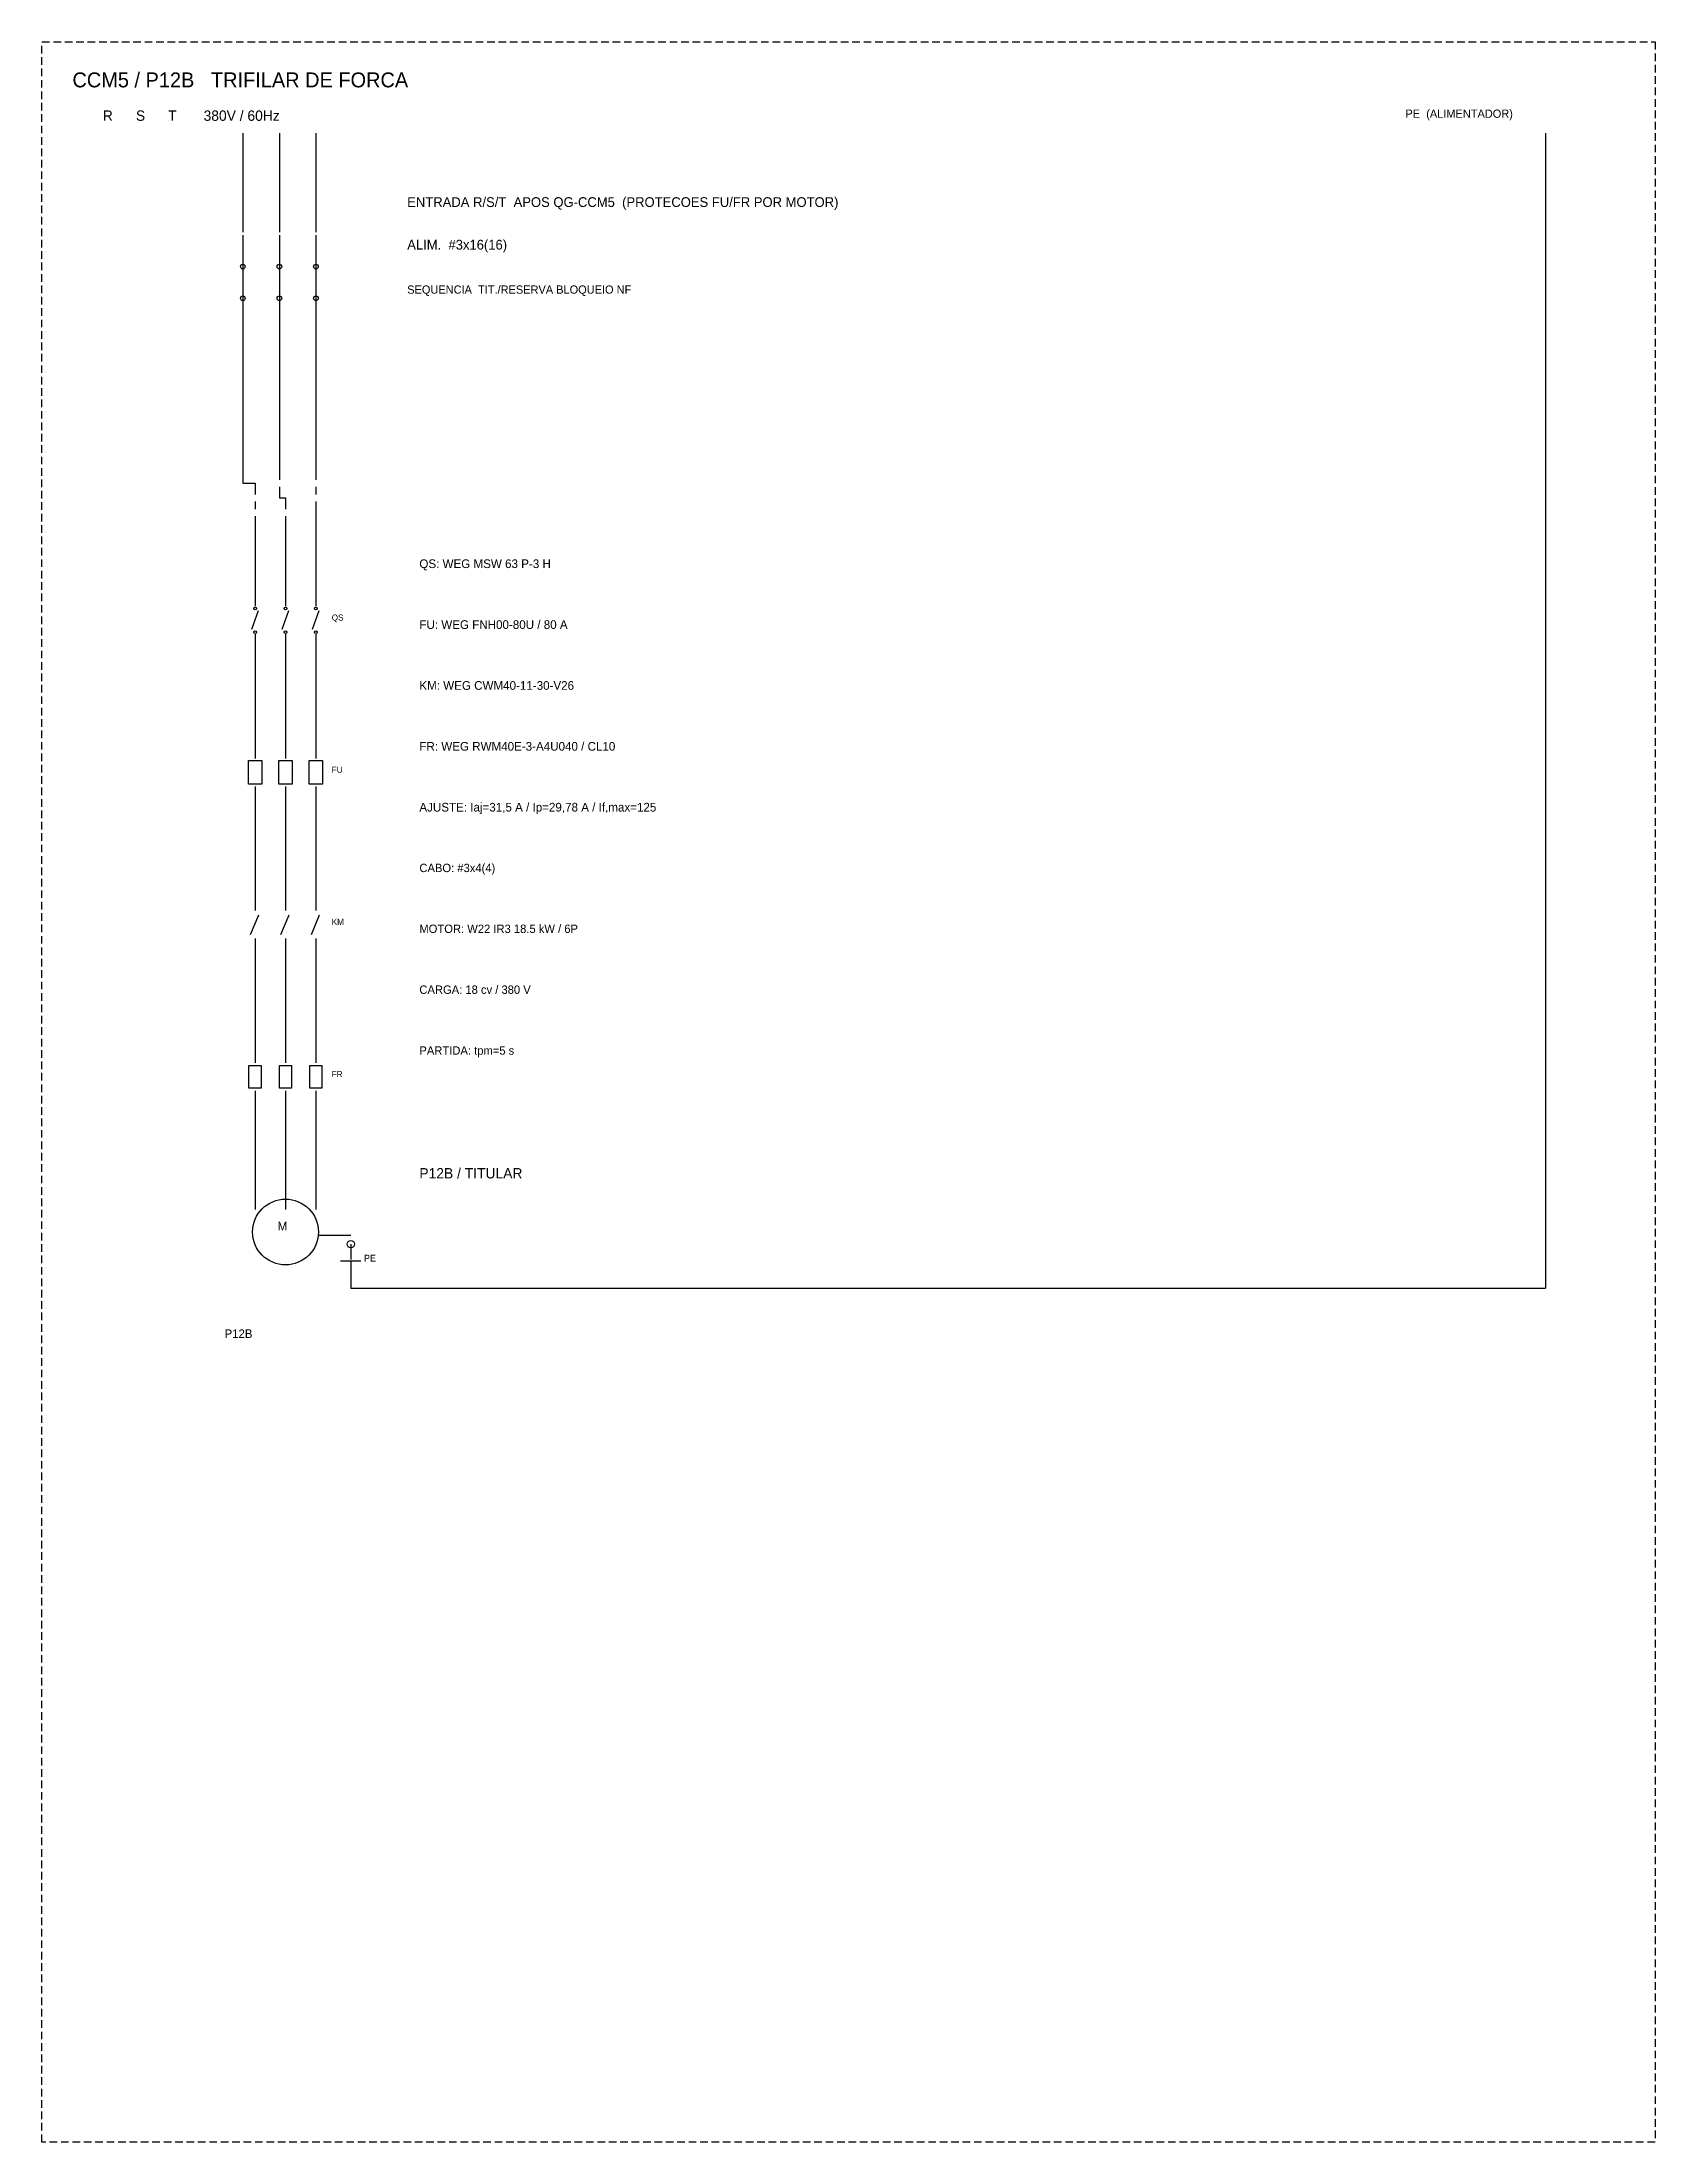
# Model space of a CAD drawing. Extents: x -646 to 641, y -554 to 322.
# Drawn here: x -98.1 to -45.1, y -397 to -328 of the extents above; entities that cross this region are included whole.
import ezdxf

# ---------------------------------------------------------------- set-up
doc = ezdxf.new("R2010")
doc.units = 0
doc.header["$MEASUREMENT"] = 0
doc.linetypes.add('HIDDEN', pattern=[0.375, 0.25, -0.125])
doc.layers.add('_ELT_UNIFILAR_PROC_TEXTO', color=1, linetype='Continuous')
doc.layers.add('ELET_TRIFILAR_TEXTO', color=4, linetype='Continuous')
doc.layers.add('ELET_TRIFILAR_DESENHO', color=5, linetype='Continuous', plot=False)

msp = doc.modelspace()

# ---------------------------------------------------------------- texts
at = {"layer": '_ELT_UNIFILAR_PROC_TEXTO', "attachment_point": 1}
for s, insert, char_height in [('P12B / TITULAR', (-85.7, -365), 0.34), ('P12B', (-92.1, -370.3), 0.28)]:
    msp.add_mtext(s, dxfattribs=dict(at, insert=insert, char_height=char_height))
at = {"layer": 'ELET_TRIFILAR_TEXTO', "attachment_point": 1}
for s, insert, char_height in [('CCM5 / P12B   TRIFILAR DE FORCA', (-97.1, -329), 0.49), ('R      S      T       380V / 60Hz', (-96.1, -330.25), 0.34), ('PE  (ALIMENTADOR)', (-53.3, -330.22), 0.27), ('ENTRADA R/S/T  APOS QG-CCM5  (PROTECOES FU/FR POR MOTOR)', (-86.1, -333.1), 0.32), ('ALIM.  #3x16(16)', (-86.1, -334.5), 0.32), ('SEQUENCIA  TIT./RESERVA BLOQUEIO NF', (-86.1, -336), 0.27), ('QS: WEG MSW 63 P-3 H', (-85.7, -345), 0.285), ('QS', (-88.58, -346.81), 0.2), ('FU: WEG FNH00-80U / 80 A', (-85.7, -347), 0.285), ('KM: WEG CWM40-11-30-V26', (-85.7, -349), 0.285), ('FR: WEG RWM40E-3-A4U040 / CL10', (-85.7, -351), 0.285), ('FU', (-88.58, -351.81), 0.2), ('AJUSTE: Iaj=31,5 A / Ip=29,78 A / If,max=125', (-85.7, -353), 0.285), ('CABO: #3x4(4)', (-85.7, -355), 0.275), ('KM', (-88.58, -356.81), 0.2), ('MOTOR: W22 IR3 18.5 kW / 6P', (-85.7, -357), 0.275), ('CARGA: 18 cv / 380 V', (-85.7, -359), 0.275), ('PARTIDA: tpm=5 s', (-85.7, -361), 0.275), ('FR', (-88.58, -361.81), 0.2), ('M', (-90.36, -366.76), 0.29), ('PE', (-87.52, -367.85), 0.22)]:
    msp.add_mtext(s, dxfattribs=dict(at, insert=insert, char_height=char_height))

# ---------------------------------------------------------------- linework, layer by layer
at = {"layer": 'ELET_TRIFILAR_DESENHO'}
for p, q in [((-91.5, -331), (-91.5, -334.25)), ((-90.3, -331), (-90.3, -334.25)), ((-89.1, -331), (-89.1, -334.25)), ((-48.7, -331), (-48.7, -368.95)), ((-91.5, -334.35), (-91.5, -335.29)), ((-90.3, -334.35), (-90.3, -335.29)), ((-89.1, -334.35), (-89.1, -335.29)), ((-91.5, -335.29), (-91.5, -336.51)), ((-90.3, -335.29), (-90.3, -336.51)), ((-89.1, -335.29), (-89.1, -336.51)), ((-91.5, -336.51), (-91.5, -337.45)), ((-90.3, -336.51), (-90.3, -337.45)), ((-89.1, -336.51), (-89.1, -337.45)), ((-91.5, -337.45), (-91.5, -342.5)), ((-90.3, -337.45), (-90.3, -342.385)), ((-89.1, -337.45), (-89.1, -342.385)), ((-91.5, -342.5), (-91.1, -342.5)), ((-91.1, -342.5), (-91.1, -342.865)), ((-90.3, -342.615), (-90.3, -342.98)), ((-89.1, -342.615), (-89.1, -342.865)), ((-91.1, -343.095), (-91.1, -343.345)), ((-91.1, -343.575), (-91.1, -344.4)), ((-90.3, -342.98), (-90.1, -342.98)), ((-90.1, -342.98), (-90.1, -343.345)), ((-90.1, -343.575), (-90.1, -344.4)), ((-89.1, -343.095), (-89.1, -343.46)), ((-89.1, -343.46), (-89.1, -343.46)), ((-89.1, -343.46), (-89.1, -344.4)), ((-91.1, -344.4), (-91.1, -345.68)), ((-90.1, -344.4), (-90.1, -345.68)), ((-89.1, -344.4), (-89.1, -345.68)), ((-91.1, -345.68), (-91.1, -346.54)), ((-90.1, -345.68), (-90.1, -346.54)), ((-89.1, -345.68), (-89.1, -346.54)), ((-91.21, -347.29), (-90.99, -346.68)), ((-90.21, -347.29), (-89.99, -346.68)), ((-89.21, -347.29), (-88.99, -346.68)), ((-91.1, -347.46), (-91.1, -348.32)), ((-90.1, -347.46), (-90.1, -348.32)), ((-89.1, -347.46), (-89.1, -348.32)), ((-91.1, -348.32), (-91.1, -350.68)), ((-90.1, -348.32), (-90.1, -350.68)), ((-89.1, -348.32), (-89.1, -350.68)), ((-91.1, -350.68), (-91.1, -351.54)), ((-90.1, -350.68), (-90.1, -351.54)), ((-89.1, -350.68), (-89.1, -351.54)), ((-91.1, -352.46), (-91.1, -353.32)), ((-90.1, -352.46), (-90.1, -353.32)), ((-89.1, -352.46), (-89.1, -353.32)), ((-91.1, -353.32), (-91.1, -355.68)), ((-90.1, -353.32), (-90.1, -355.68)), ((-89.1, -353.32), (-89.1, -355.68)), ((-91.1, -355.68), (-91.1, -356.54)), ((-90.1, -355.68), (-90.1, -356.54)), ((-89.1, -355.68), (-89.1, -356.54)), ((-91.25, -357.33), (-90.98, -356.68)), ((-90.25, -357.33), (-89.98, -356.68)), ((-89.25, -357.33), (-88.98, -356.68)), ((-91.1, -357.46), (-91.1, -358.32)), ((-90.1, -357.46), (-90.1, -358.32)), ((-89.1, -357.46), (-89.1, -358.32)), ((-91.1, -358.32), (-91.1, -360.68)), ((-90.1, -358.32), (-90.1, -360.68)), ((-89.1, -358.32), (-89.1, -360.68)), ((-91.1, -360.68), (-91.1, -361.54)), ((-90.1, -360.68), (-90.1, -361.54)), ((-89.1, -360.68), (-89.1, -361.54)), ((-91.1, -362.46), (-91.1, -363.32)), ((-90.1, -362.46), (-90.1, -363.32)), ((-89.1, -362.46), (-89.1, -363.32)), ((-91.1, -363.32), (-91.1, -365)), ((-90.1, -363.32), (-90.1, -365)), ((-89.1, -363.32), (-89.1, -365)), ((-91.1, -365), (-91.1, -366.36)), ((-90.1, -365), (-90.1, -366.36)), ((-89.1, -365), (-89.1, -366.36)), ((-89.02, -367.2), (-87.95, -367.2)), ((-87.95, -367.5), (-87.95, -368)), ((-88.29, -368.05), (-87.62, -368.05)), ((-87.95, -368.05), (-87.95, -368.95)), ((-87.95, -368.95), (-48.7, -368.95))]:
    msp.add_line(p, q, dxfattribs=at)
at = {"layer": 'ELET_TRIFILAR_DESENHO', "linetype": 'HIDDEN'}
msp.add_lwpolyline([(-98.1, -328), (-45.1, -328), (-45.1, -397), (-98.1, -397)], close=True, dxfattribs=at)
at = {"layer": 'ELET_TRIFILAR_DESENHO'}
for points in [[(-91.32, -351.61), (-90.88, -351.61), (-90.88, -352.39), (-91.32, -352.39)], [(-90.32, -351.61), (-89.88, -351.61), (-89.88, -352.39), (-90.32, -352.39)], [(-89.32, -351.61), (-88.88, -351.61), (-88.88, -352.39), (-89.32, -352.39)], [(-91.3, -361.63), (-90.9, -361.63), (-90.9, -362.37), (-91.3, -362.37)], [(-90.3, -361.63), (-89.9, -361.63), (-89.9, -362.37), (-90.3, -362.37)], [(-89.3, -361.63), (-88.9, -361.63), (-88.9, -362.37), (-89.3, -362.37)]]:
    msp.add_lwpolyline(points, close=True, dxfattribs=at)
for centre, radius in [((-91.5, -335.38), 0.075), ((-90.3, -335.38), 0.075), ((-89.1, -335.38), 0.075), ((-91.5, -336.42), 0.075), ((-90.3, -336.42), 0.075), ((-89.1, -336.42), 0.075), ((-91.1, -346.61), 0.045), ((-90.1, -346.61), 0.045), ((-89.1, -346.61), 0.045), ((-91.1, -347.39), 0.045), ((-90.1, -347.39), 0.045), ((-89.1, -347.39), 0.045), ((-90.1, -367.1), 1.08), ((-87.95, -367.5), 0.12)]:
    msp.add_circle(centre, radius, dxfattribs=at)

msp.set_redraw_order([(e.dxf.handle, doc.entitydb.next_handle()) for e in msp.query("TEXT MTEXT ATTDEF DIMENSION ARC_DIMENSION")])  # texts and dimensions are drawn at this point

doc.saveas('drawing.dxf')
